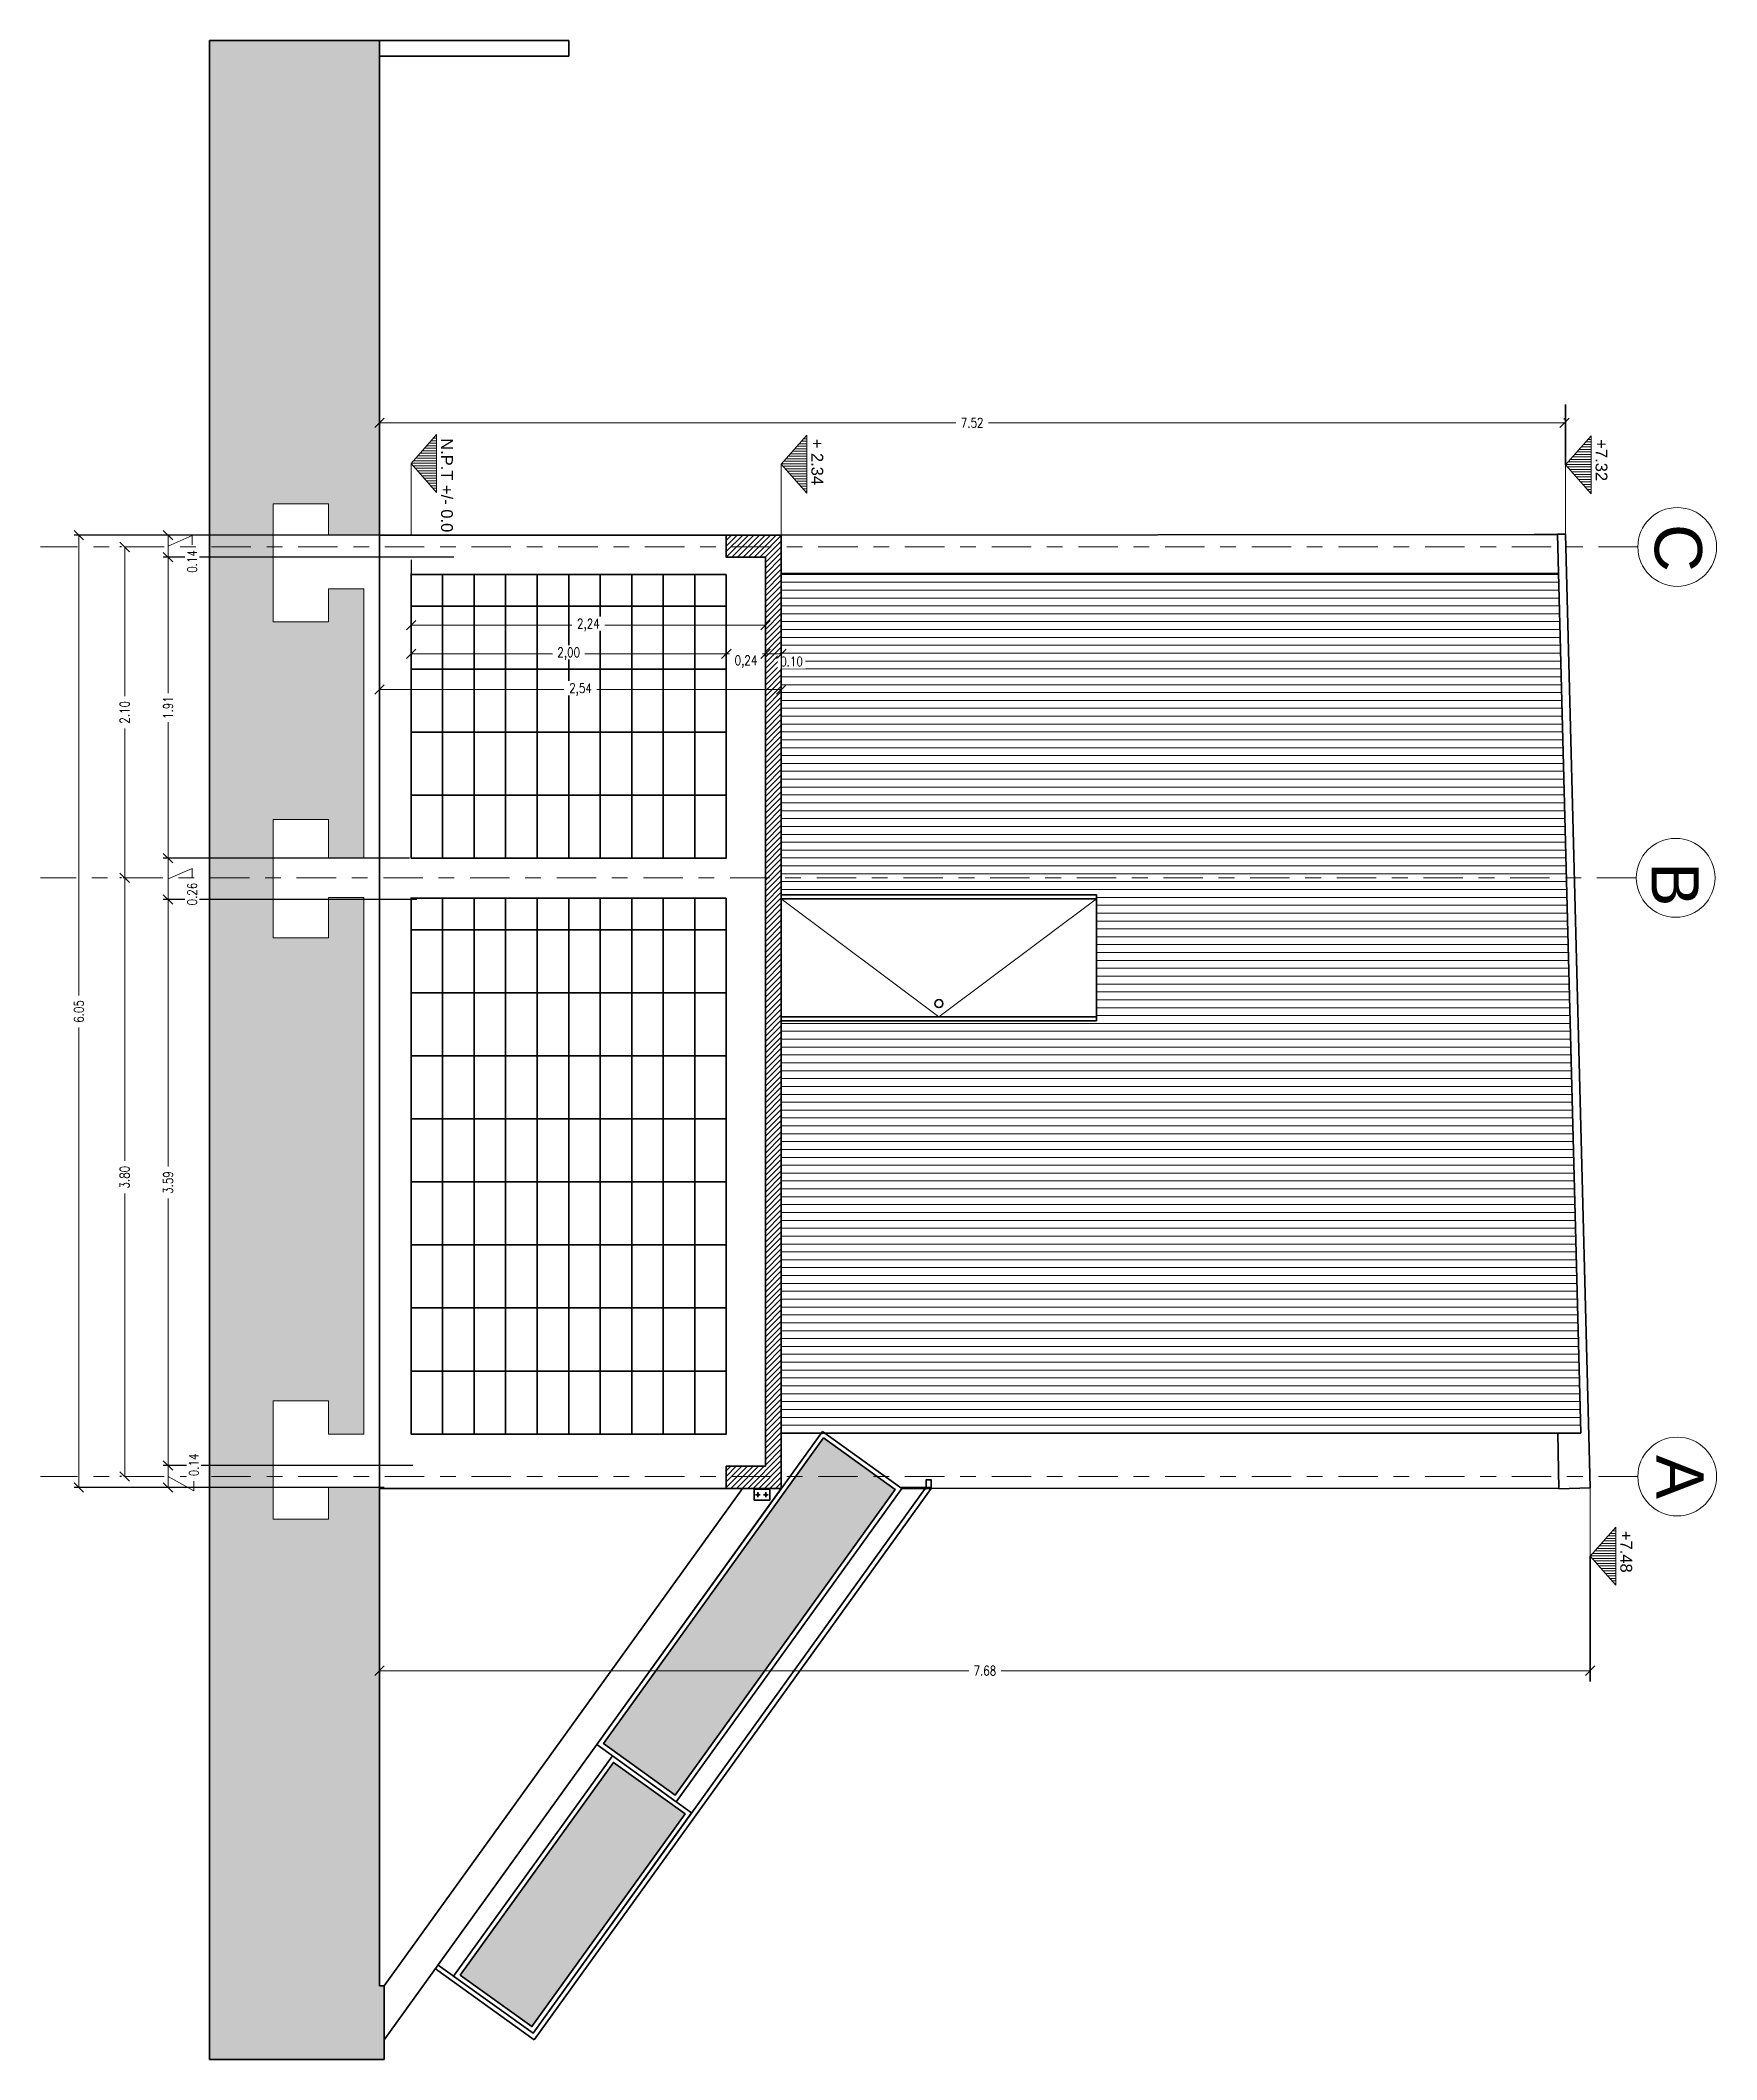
# Model space of a CAD drawing. Header units: metres. Extents: x -89 to 15, y -108 to -10.
# Drawn here: x -74.06 to -63.43, y -22.82 to -10 of the extents above; entities that cross this region are included whole.
import ezdxf

# ---------------------------------------------------------------- set-up
doc = ezdxf.new("R2010")
doc.units = ezdxf.units.M
doc.header["$LTSCALE"] = 5
doc.header["$MEASUREMENT"] = 0
doc.linetypes.add('CENTER', pattern=[2, 1.25, -0.25, 0.25, -0.25])
doc.layers.get('0').update_dxf_attribs({"color": 30})
for name, color, linetype, lineweight in [('A-ANNO-DIMS', 3, 'Continuous', 18), ('A-ANNO-SYMB', 3, 'Continuous', 18), ('A-ANNO-TEXT', 3, 'Continuous', 18), ('A-ELEV-MBE1', 7, 'Continuous', 35), ('A-SECT-MCUT', 7, 'Continuous', 35), ('A-SECT-PATT', 8, 'Continuous', 18)]:
    doc.layers.add(name, color=color, linetype=linetype, lineweight=lineweight)
doc.styles.add('E-ARIAL', font='arial.ttf')
doc.styles.add('E-ROMANS', font='romans.shx', dxfattribs={"width": 0.8})
doc.dimstyles.new('E-0050_TICK_12', dxfattribs={"dimscale": 0.001, "dimtxt": 60, "dimasz": 60, "dimexe": 30, "dimexo": 20, "dimgap": 30, "dimtad": 0, "dimzin": 0, "dimdsep": 46, "dimtxsty": 'E-ROMANS', "dimblk": 'OBLIQUE', "dimcen": 30, "dimclrd": 256, "dimclre": 256, "dimclrt": 256, "dimadec": 0, "dimazin": 0, "dimtfac": 1, "dimtmove": 1, "dimatfit": 3, "dimldrblk": 'OPEN90', "dimfxl": 1, "dimtfill": 1, "dimtolj": 1, "dimtzin": 0, "dimlwd": -1, "dimarcsym": 0})

msp = doc.modelspace()

# ---------------------------------------------------------------- texts
at = {"layer": 'A-ANNO-TEXT', "style": 'E-ARIAL'}
for s, height, p in [('+ 2.34', 0.075, (-69.171, -12.533)), ('+7.32', 0.075, (-64.195, -12.537)), ('C', 0.3, (-63.82, -13.075)), ('B', 0.3, (-63.84, -15.222)), ('A', 0.3, (-63.81, -18.983)), ('+7.48', 0.075, (-64.038, -19.465))]:
    msp.add_text(s, height=height, rotation=270, dxfattribs=at).set_placement(p)

# ---------------------------------------------------------------- blocks, each defined once
blk = doc.blocks.new('_Oblique')
at = {"color": 0, "linetype": 'ByBlock', "lineweight": -2}
blk.add_line((-0.5, -0.5), (0.5, 0.5), dxfattribs=at)
blk = doc.blocks.new('*D173')
at = {"layer": 'A-ANNO-DIMS', "lineweight": -2, "transparency": 16777216}
for p, q in [((-73.548, -13.22), (-73.558, -13.22)), ((-73.548, -15.32), (-73.558, -15.32))]:
    blk.add_line(p, q, dxfattribs=at)
at = {"layer": 'A-ANNO-DIMS', "transparency": 16777216}
for p, q in [((-73.528, -13.22), (-73.528, -14.167)), ((-73.528, -15.32), (-73.528, -14.373))]:
    blk.add_line(p, q, dxfattribs=at)
at = {"layer": 'A-ANNO-DIMS', "transparency": 16777216, "xscale": 0.06, "yscale": 0.06, "zscale": 0.06}
for p, rotation in [((-73.528, -13.22), 90), ((-73.528, -15.32), 270)]:
    blk.add_blockref('_Oblique', p, dxfattribs=dict(at, rotation=rotation))
at = {"layer": 'A-ANNO-DIMS', "transparency": 16777216, "insert": (-73.528, -14.27), "char_height": 0.06, "attachment_point": 5, "rotation": 90, "style": 'E-ROMANS', "bg_fill": 3, "box_fill_scale": 1.25, "bg_fill_color": 256, "bg_fill_true_color": 13158600, "bg_fill_transparency": 0}
blk.add_mtext('\\A1;2.10', dxfattribs=at)
blk = doc.blocks.new('_Open90')
at = {"color": 0, "linetype": 'ByBlock', "lineweight": -2}
for p, q in [((0, 0), (-1, 0)), ((-0.5, 0.5), (0, 0)), ((0, 0), (-0.5, -0.5))]:
    blk.add_line(p, q, dxfattribs=at)
blk = doc.blocks.new('*D174')
at = {"layer": 'A-ANNO-DIMS', "lineweight": -2, "transparency": 16777216}
for p, q in [((-73.548, -15.32), (-73.558, -15.32)), ((-73.548, -19.12), (-73.558, -19.12))]:
    blk.add_line(p, q, dxfattribs=at)
at = {"layer": 'A-ANNO-DIMS', "transparency": 16777216}
for p, q in [((-73.528, -15.32), (-73.528, -17.117)), ((-73.528, -19.12), (-73.528, -17.323))]:
    blk.add_line(p, q, dxfattribs=at)
at = {"layer": 'A-ANNO-DIMS', "transparency": 16777216, "xscale": 0.06, "yscale": 0.06, "zscale": 0.06}
for p, rotation in [((-73.528, -15.32), 90), ((-73.528, -19.12), 270)]:
    blk.add_blockref('_Oblique', p, dxfattribs=dict(at, rotation=rotation))
at = {"layer": 'A-ANNO-DIMS', "transparency": 16777216, "insert": (-73.528, -17.22), "char_height": 0.06, "attachment_point": 5, "rotation": 90, "style": 'E-ROMANS', "bg_fill": 3, "box_fill_scale": 1.25, "bg_fill_color": 256, "bg_fill_true_color": 13158600, "bg_fill_transparency": 0}
blk.add_mtext('\\A1;3.80', dxfattribs=at)
blk = doc.blocks.new('*D175')
at = {"layer": 'A-ANNO-DIMS', "lineweight": -2, "transparency": 16777216}
for p, q in [((-71.722, -13.285), (-73.283, -13.285)), ((-71.722, -15.195), (-73.283, -15.195))]:
    blk.add_line(p, q, dxfattribs=at)
at = {"layer": 'A-ANNO-DIMS', "transparency": 16777216}
for p, q in [((-73.253, -13.285), (-73.253, -14.147)), ((-73.253, -15.195), (-73.253, -14.333))]:
    blk.add_line(p, q, dxfattribs=at)
at = {"layer": 'A-ANNO-DIMS', "transparency": 16777216, "xscale": 0.06, "yscale": 0.06, "zscale": 0.06}
for p, rotation in [((-73.253, -13.285), 90), ((-73.253, -15.195), 270)]:
    blk.add_blockref('_Oblique', p, dxfattribs=dict(at, rotation=rotation))
at = {"layer": 'A-ANNO-DIMS', "transparency": 16777216, "insert": (-73.253, -14.24), "char_height": 0.06, "attachment_point": 5, "rotation": 90, "style": 'E-ROMANS', "bg_fill": 3, "box_fill_scale": 1.25, "bg_fill_color": 256, "bg_fill_true_color": 13158600, "bg_fill_transparency": 0}
blk.add_mtext('\\A1;1.91', dxfattribs=at)
blk = doc.blocks.new('*D176')
at = {"layer": 'A-ANNO-DIMS', "lineweight": -2, "transparency": 16777216}
for p, q in [((-71.674, -15.458), (-73.283, -15.458)), ((-71.7, -19.05), (-73.283, -19.05))]:
    blk.add_line(p, q, dxfattribs=at)
at = {"layer": 'A-ANNO-DIMS', "transparency": 16777216}
for p, q in [((-73.253, -15.458), (-73.253, -17.152)), ((-73.253, -19.05), (-73.253, -17.356))]:
    blk.add_line(p, q, dxfattribs=at)
at = {"layer": 'A-ANNO-DIMS', "transparency": 16777216, "xscale": 0.06, "yscale": 0.06, "zscale": 0.06}
for p, rotation in [((-73.253, -15.458), 90), ((-73.253, -19.05), 270)]:
    blk.add_blockref('_Oblique', p, dxfattribs=dict(at, rotation=rotation))
at = {"layer": 'A-ANNO-DIMS', "transparency": 16777216, "insert": (-73.253, -17.254), "char_height": 0.06, "attachment_point": 5, "rotation": 90, "style": 'E-ROMANS', "bg_fill": 3, "box_fill_scale": 1.25, "bg_fill_color": 256, "bg_fill_true_color": 13158600, "bg_fill_transparency": 0}
blk.add_mtext('\\A1;3.59', dxfattribs=at)
blk = doc.blocks.new('*D177')
at = {"layer": 'A-ANNO-DIMS', "lineweight": -2, "transparency": 16777216}
for p, q in [((-71.7, -19.05), (-73.283, -19.05)), ((-71.881, -19.19), (-73.283, -19.19))]:
    blk.add_line(p, q, dxfattribs=at)
at = {"layer": 'A-ANNO-DIMS', "transparency": 16777216}
for p, q in [((-73.253, -19.05), (-73.253, -19.19)), ((-73.253, -19.12), (-73.09, -19.21)), ((-73.09, -19.21), (-73.09, -19.15))]:
    blk.add_line(p, q, dxfattribs=at)
at = {"layer": 'A-ANNO-DIMS', "transparency": 16777216, "xscale": 0.06, "yscale": 0.06, "zscale": 0.06}
for p, rotation in [((-73.253, -19.05), 90), ((-73.253, -19.19), 270)]:
    blk.add_blockref('_Oblique', p, dxfattribs=dict(at, rotation=rotation))
at = {"layer": 'A-ANNO-DIMS', "transparency": 16777216, "insert": (-73.09, -19.046), "char_height": 0.06, "attachment_point": 5, "rotation": 90, "style": 'E-ROMANS', "bg_fill": 3, "box_fill_scale": 1.25, "bg_fill_color": 256, "bg_fill_true_color": 13158600, "bg_fill_transparency": 0}
blk.add_mtext('\\A1;0.14', dxfattribs=at)
blk = doc.blocks.new('*D178')
at = {"layer": 'A-ANNO-DIMS', "lineweight": -2, "transparency": 16777216}
for p, q in [((-73.273, -15.195), (-73.283, -15.195)), ((-73.273, -15.458), (-73.283, -15.458))]:
    blk.add_line(p, q, dxfattribs=at)
at = {"layer": 'A-ANNO-DIMS', "transparency": 16777216}
for p, q in [((-73.253, -15.195), (-73.253, -15.458)), ((-73.253, -15.326), (-73.1, -15.26)), ((-73.1, -15.26), (-73.1, -15.32))]:
    blk.add_line(p, q, dxfattribs=at)
at = {"layer": 'A-ANNO-DIMS', "transparency": 16777216, "xscale": 0.06, "yscale": 0.06, "zscale": 0.06}
for p, rotation in [((-73.253, -15.195), 90), ((-73.253, -15.458), 270)]:
    blk.add_blockref('_Oblique', p, dxfattribs=dict(at, rotation=rotation))
at = {"layer": 'A-ANNO-DIMS', "transparency": 16777216, "insert": (-73.1, -15.423), "char_height": 0.06, "attachment_point": 5, "rotation": 90, "style": 'E-ROMANS', "bg_fill": 3, "box_fill_scale": 1.25, "bg_fill_color": 256, "bg_fill_true_color": 13158600, "bg_fill_transparency": 0}
blk.add_mtext('\\A1;0.26', dxfattribs=at)
blk = doc.blocks.new('*D179')
at = {"layer": 'A-ANNO-DIMS', "lineweight": -2, "transparency": 16777216}
for p, q in [((-71.439, -13.145), (-73.283, -13.145)), ((-71.439, -13.285), (-73.283, -13.285))]:
    blk.add_line(p, q, dxfattribs=at)
at = {"layer": 'A-ANNO-DIMS', "transparency": 16777216}
for p, q in [((-73.253, -13.285), (-73.253, -13.145)), ((-73.253, -13.215), (-73.1, -13.147)), ((-73.1, -13.147), (-73.1, -13.207))]:
    blk.add_line(p, q, dxfattribs=at)
at = {"layer": 'A-ANNO-DIMS', "transparency": 16777216, "xscale": 0.06, "yscale": 0.06, "zscale": 0.06}
for p, rotation in [((-73.253, -13.145), 90), ((-73.253, -13.285), 270)]:
    blk.add_blockref('_Oblique', p, dxfattribs=dict(at, rotation=rotation))
at = {"layer": 'A-ANNO-DIMS', "transparency": 16777216, "insert": (-73.1, -13.312), "char_height": 0.06, "attachment_point": 5, "rotation": 90, "style": 'E-ROMANS', "bg_fill": 3, "box_fill_scale": 1.25, "bg_fill_color": 256, "bg_fill_true_color": 13158600, "bg_fill_transparency": 0}
blk.add_mtext('\\A1;0.14', dxfattribs=at)
blk = doc.blocks.new('*D180')
at = {"layer": 'A-ANNO-DIMS', "lineweight": -2, "transparency": 16777216}
for p, q in [((-72.08, -13.145), (-73.849, -13.145)), ((-72.106, -19.19), (-73.849, -19.19))]:
    blk.add_line(p, q, dxfattribs=at)
at = {"layer": 'A-ANNO-DIMS', "transparency": 16777216}
for p, q in [((-73.819, -13.145), (-73.819, -16.066)), ((-73.819, -19.19), (-73.819, -16.27))]:
    blk.add_line(p, q, dxfattribs=at)
at = {"layer": 'A-ANNO-DIMS', "transparency": 16777216, "xscale": 0.06, "yscale": 0.06, "zscale": 0.06}
for p, rotation in [((-73.819, -13.145), 90), ((-73.819, -19.19), 270)]:
    blk.add_blockref('_Oblique', p, dxfattribs=dict(at, rotation=rotation))
at = {"layer": 'A-ANNO-DIMS', "transparency": 16777216, "insert": (-73.819, -16.168), "char_height": 0.06, "attachment_point": 5, "rotation": 90, "style": 'E-ROMANS', "bg_fill": 3, "box_fill_scale": 1.25, "bg_fill_color": 256, "bg_fill_true_color": 13158600, "bg_fill_transparency": 0}
blk.add_mtext('\\A1;6.05', dxfattribs=at)
blk = doc.blocks.new('*D181')
at = {"layer": 'A-ANNO-DIMS', "lineweight": -2, "transparency": 16777216}
for p, q in [((-71.911, -20.275), (-71.911, -20.382)), ((-64.229, -20.275), (-64.229, -20.382))]:
    blk.add_line(p, q, dxfattribs=at)
at = {"layer": 'A-ANNO-DIMS', "transparency": 16777216}
for p, q in [((-71.911, -20.352), (-68.173, -20.352)), ((-64.229, -20.352), (-67.967, -20.352))]:
    blk.add_line(p, q, dxfattribs=at)
at = {"layer": 'A-ANNO-DIMS', "transparency": 16777216, "xscale": 0.06, "yscale": 0.06, "zscale": 0.06, "rotation": 180}
blk.add_blockref('_Oblique', (-71.911, -20.352), dxfattribs=at)
at = {"layer": 'A-ANNO-DIMS', "transparency": 16777216, "xscale": 0.06, "yscale": 0.06, "zscale": 0.06}
blk.add_blockref('_Oblique', (-64.229, -20.352), dxfattribs=at)
at = {"layer": 'A-ANNO-DIMS', "transparency": 16777216, "insert": (-68.07, -20.352), "char_height": 0.06, "attachment_point": 5, "style": 'E-ROMANS', "bg_fill": 3, "box_fill_scale": 1.25, "bg_fill_color": 256, "bg_fill_true_color": 13158600, "bg_fill_transparency": 0}
blk.add_mtext('\\A1;7.68', dxfattribs=at)
blk = doc.blocks.new('*D182')
at = {"layer": 'A-ANNO-DIMS', "lineweight": -2, "transparency": 16777216}
for p, q in [((-71.911, -12.412), (-71.911, -12.402)), ((-64.392, -12.412), (-64.392, -12.402))]:
    blk.add_line(p, q, dxfattribs=at)
at = {"layer": 'A-ANNO-DIMS', "transparency": 16777216}
for p, q in [((-71.911, -12.432), (-68.255, -12.432)), ((-64.392, -12.432), (-68.048, -12.432))]:
    blk.add_line(p, q, dxfattribs=at)
at = {"layer": 'A-ANNO-DIMS', "transparency": 16777216, "xscale": 0.06, "yscale": 0.06, "zscale": 0.06, "rotation": 180}
blk.add_blockref('_Oblique', (-71.911, -12.432), dxfattribs=at)
at = {"layer": 'A-ANNO-DIMS', "transparency": 16777216, "xscale": 0.06, "yscale": 0.06, "zscale": 0.06}
blk.add_blockref('_Oblique', (-64.392, -12.432), dxfattribs=at)
at = {"layer": 'A-ANNO-DIMS', "transparency": 16777216, "insert": (-68.151, -12.432), "char_height": 0.06, "attachment_point": 5, "style": 'E-ROMANS', "bg_fill": 3, "box_fill_scale": 1.25, "bg_fill_color": 256, "bg_fill_true_color": 13158600, "bg_fill_transparency": 0}
blk.add_mtext('\\A1;7.52', dxfattribs=at)
blk = doc.blocks.new('*D243')
at = {"layer": 'A-ANNO-DIMS', "lineweight": -2, "transparency": 16777216}
for p, q in [((-69.462, -13.672), (-69.462, -13.928)), ((-69.362, -13.672), (-69.362, -13.928))]:
    blk.add_line(p, q, dxfattribs=at)
at = {"layer": 'A-ANNO-DIMS', "transparency": 16777216}
blk.add_line((-69.462, -13.898), (-69.362, -13.898), dxfattribs=at)
at = {"layer": 'A-ANNO-DIMS', "transparency": 16777216, "insert": (-69.297, -13.947), "char_height": 0.06, "attachment_point": 5, "style": 'E-ROMANS', "bg_fill": 3, "box_fill_scale": 1.25, "bg_fill_color": 256, "bg_fill_true_color": 13158600, "bg_fill_transparency": 0}
blk.add_mtext('\\A1;0.10', dxfattribs=at)
at = {"layer": 'A-ANNO-DIMS', "transparency": 16777216, "xscale": 0.06, "yscale": 0.06, "zscale": 0.06, "rotation": 180}
blk.add_blockref('_Oblique', (-69.462, -13.898), dxfattribs=at)
at = {"layer": 'A-ANNO-DIMS', "transparency": 16777216, "xscale": 0.06, "yscale": 0.06, "zscale": 0.06}
blk.add_blockref('_Oblique', (-69.362, -13.898), dxfattribs=at)
blk = doc.blocks.new('*D244')
at = {"layer": 'A-ANNO-DIMS', "lineweight": -2, "transparency": 16777216}
for p, q in [((-71.711, -13.302), (-71.711, -13.746)), ((-69.462, -13.337), (-69.462, -13.746))]:
    blk.add_line(p, q, dxfattribs=at)
at = {"layer": 'A-ANNO-DIMS', "transparency": 16777216}
for p, q in [((-71.711, -13.716), (-70.691, -13.716)), ((-69.462, -13.716), (-70.482, -13.716))]:
    blk.add_line(p, q, dxfattribs=at)
at = {"layer": 'A-ANNO-DIMS', "transparency": 16777216, "xscale": 0.06, "yscale": 0.06, "zscale": 0.06, "rotation": 180}
blk.add_blockref('_Oblique', (-71.711, -13.716), dxfattribs=at)
at = {"layer": 'A-ANNO-DIMS', "transparency": 16777216, "xscale": 0.06, "yscale": 0.06, "zscale": 0.06}
blk.add_blockref('_Oblique', (-69.462, -13.716), dxfattribs=at)
at = {"layer": 'A-ANNO-DIMS', "transparency": 16777216, "insert": (-70.586, -13.716), "char_height": 0.06, "attachment_point": 5, "style": 'E-ROMANS', "bg_fill": 3, "box_fill_scale": 1.25, "bg_fill_color": 256, "bg_fill_true_color": 13158600, "bg_fill_transparency": 0}
blk.add_mtext('\\A1;2,24', dxfattribs=at)
blk = doc.blocks.new('*D245')
at = {"layer": 'A-ANNO-DIMS', "lineweight": -2, "transparency": 16777216}
for p, q in [((-71.711, -14.008), (-71.711, -13.868)), ((-69.711, -14.008), (-69.711, -13.868))]:
    blk.add_line(p, q, dxfattribs=at)
at = {"layer": 'A-ANNO-DIMS', "transparency": 16777216}
for p, q in [((-71.711, -13.898), (-70.814, -13.898)), ((-69.711, -13.898), (-70.608, -13.898))]:
    blk.add_line(p, q, dxfattribs=at)
at = {"layer": 'A-ANNO-DIMS', "transparency": 16777216, "xscale": 0.06, "yscale": 0.06, "zscale": 0.06, "rotation": 180}
blk.add_blockref('_Oblique', (-71.711, -13.898), dxfattribs=at)
at = {"layer": 'A-ANNO-DIMS', "transparency": 16777216, "xscale": 0.06, "yscale": 0.06, "zscale": 0.06}
blk.add_blockref('_Oblique', (-69.711, -13.898), dxfattribs=at)
at = {"layer": 'A-ANNO-DIMS', "transparency": 16777216, "insert": (-70.711, -13.898), "char_height": 0.06, "attachment_point": 5, "style": 'E-ROMANS', "bg_fill": 3, "box_fill_scale": 1.25, "bg_fill_color": 256, "bg_fill_true_color": 13158600, "bg_fill_transparency": 0}
blk.add_mtext('\\A1;2,00', dxfattribs=at)
blk = doc.blocks.new('*D246')
at = {"layer": 'A-ANNO-DIMS', "transparency": 16777216}
for p, q in [((-69.711, -13.898), (-69.691, -13.898)), ((-69.462, -13.898), (-69.482, -13.898))]:
    blk.add_line(p, q, dxfattribs=at)
at = {"layer": 'A-ANNO-DIMS', "lineweight": -2, "transparency": 16777216}
for p, q in [((-69.711, -13.918), (-69.711, -13.928)), ((-69.462, -13.878), (-69.462, -13.868))]:
    blk.add_line(p, q, dxfattribs=at)
at = {"layer": 'A-ANNO-DIMS', "transparency": 16777216, "insert": (-69.586, -13.949), "char_height": 0.06, "attachment_point": 5, "style": 'E-ROMANS', "bg_fill": 3, "box_fill_scale": 1.25, "bg_fill_color": 256, "bg_fill_true_color": 13158600, "bg_fill_transparency": 0}
blk.add_mtext('\\A1;0,24', dxfattribs=at)
at = {"layer": 'A-ANNO-DIMS', "transparency": 16777216, "xscale": 0.06, "yscale": 0.06, "zscale": 0.06, "rotation": 180}
blk.add_blockref('_Oblique', (-69.711, -13.898), dxfattribs=at)
at = {"layer": 'A-ANNO-DIMS', "transparency": 16777216, "xscale": 0.06, "yscale": 0.06, "zscale": 0.06}
blk.add_blockref('_Oblique', (-69.462, -13.898), dxfattribs=at)
blk = doc.blocks.new('*D247')
at = {"layer": 'A-ANNO-DIMS', "lineweight": -2, "transparency": 16777216}
for p, q in [((-71.911, -13.142), (-71.911, -14.155)), ((-69.362, -13.142), (-69.362, -14.155))]:
    blk.add_line(p, q, dxfattribs=at)
at = {"layer": 'A-ANNO-DIMS', "transparency": 16777216}
for p, q in [((-71.911, -14.125), (-70.741, -14.125)), ((-69.362, -14.125), (-70.532, -14.125))]:
    blk.add_line(p, q, dxfattribs=at)
at = {"layer": 'A-ANNO-DIMS', "transparency": 16777216, "xscale": 0.06, "yscale": 0.06, "zscale": 0.06, "rotation": 180}
blk.add_blockref('_Oblique', (-71.911, -14.125), dxfattribs=at)
at = {"layer": 'A-ANNO-DIMS', "transparency": 16777216, "xscale": 0.06, "yscale": 0.06, "zscale": 0.06}
blk.add_blockref('_Oblique', (-69.362, -14.125), dxfattribs=at)
at = {"layer": 'A-ANNO-DIMS', "transparency": 16777216, "insert": (-70.636, -14.125), "char_height": 0.06, "attachment_point": 5, "style": 'E-ROMANS', "bg_fill": 3, "box_fill_scale": 1.25, "bg_fill_color": 256, "bg_fill_true_color": 13158600, "bg_fill_transparency": 0}
blk.add_mtext('\\A1;2,54', dxfattribs=at)

# ---------------------------------------------------------------- hatches: boundary and pattern name
at = {"layer": 'A-SECT-PATT'}
h = msp.add_hatch(dxfattribs=at)
h.set_pattern_fill('ANSI31', color=256, scale=0.005, angle=135, style=0)
h.set_pattern_definition([(180, (-201.02729, -217.177757), (-3e-17, -0.015875), [])])
h.paths.add_polyline_path([(-69.2, -12.51), (-69.362, -12.694), (-69.2, -12.878)])
h = msp.add_hatch(dxfattribs=at)
h.set_pattern_fill('ANSI31', color=256, scale=0.005, angle=135, style=0)
h.set_pattern_definition([(180, (-196.050783, -217.181784), (-3e-17, -0.015875), [])])
h.paths.add_polyline_path([(-64.223, -12.514), (-64.386, -12.698), (-64.223, -12.882)])
h = msp.add_hatch(dxfattribs=at)
h.set_pattern_fill('ANSI31', color=256, scale=0.2, style=0)
h.set_pattern_definition([(45, (-50.138073, -5.202707), (-0.01767767, 0.01767767), [])])
h.paths.add_polyline_path([(-69.362, -13.285), (-69.362, -13.285), (-69.362, -13.145), (-69.711, -13.145), (-69.711, -13.285), (-69.462, -13.285), (-69.462, -19.055), (-69.711, -19.055), (-69.711, -19.195), (-69.362, -19.195), (-69.362, -19.055)])
h = msp.add_hatch(dxfattribs=at)
h.set_pattern_fill('ANSI31', color=256, scale=0.4, angle=45, style=0)
h.set_pattern_definition([(360, (-0.00141, 67.955906), (6e-17, 0.05), [])])
h.paths.add_polyline_path([(-64.289, -18.845), (-64.431, -13.389), (-69.362, -13.389), (-69.362, -15.428), (-67.362, -15.428), (-67.362, -16.228), (-69.362, -16.228), (-69.362, -18.845), (-69.11, -18.845), (-69.101, -18.833), (-69.084, -18.845)])
h = msp.add_hatch(dxfattribs=at)
h.set_pattern_fill('DOTS', color=256, scale=0.4, angle=272.9169, style=0)
h.set_pattern_definition([(272.91694, (-50.138073, -5.202707), (0.025603712, -0.011211598), [0, -0.025])])
h.paths.add_polyline_path([(-70.427, -20.934), (-71.399, -22.284), (-70.944, -22.611), (-69.972, -21.261)])
h.paths.add_polyline_path([(-69.094, -18.875), (-70.49, -20.815), (-70.036, -21.142), (-68.64, -19.202)])
h = msp.add_hatch(dxfattribs=at)
h.set_pattern_fill('ANSI31', color=256, scale=0.005, angle=135, style=0)
h.set_pattern_definition([(180, (-195.894342, -224.109838), (-3e-17, -0.015875), [])])
h.paths.add_polyline_path([(-64.067, -19.442), (-64.229, -19.626), (-64.067, -19.81)])

# ---------------------------------------------------------------- linework, layer by layer
at = {"layer": 'A-ANNO-SYMB', "ltscale": 0.003}
for p, q in [((-72.236, -12.946), (-72.586, -12.946)), ((-72.586, -13.696), (-72.586, -12.946)), ((-72.236, -13.145), (-72.236, -12.946)), ((-72.086, -13.145), (-72.236, -13.145)), ((-71.911, -13.145), (-72.161, -13.145)), ((-72.236, -13.696), (-72.236, -13.486)), ((-72.086, -13.486), (-72.236, -13.486)), ((-72.011, -13.486), (-72.161, -13.486)), ((-72.011, -15.195), (-72.011, -13.486)), ((-72.236, -13.696), (-72.586, -13.696)), ((-72.236, -14.95), (-72.586, -14.95)), ((-72.586, -15.7), (-72.586, -14.95)), ((-72.236, -15.149), (-72.236, -14.95)), ((-72.236, -15.195), (-72.236, -15.149)), ((-72.011, -15.195), (-72.236, -15.195)), ((-72.011, -15.445), (-72.236, -15.445)), ((-72.236, -15.491), (-72.236, -15.445)), ((-72.236, -15.7), (-72.236, -15.491)), ((-72.01, -18.851), (-72.011, -15.445)), ((-72.236, -15.7), (-72.586, -15.7)), ((-72.236, -18.64), (-72.586, -18.64)), ((-72.586, -18.64), (-72.586, -19.39)), ((-72.236, -18.64), (-72.236, -18.85)), ((-72.01, -18.85), (-72.236, -18.85)), ((-72.086, -19.19), (-72.236, -19.19)), ((-72.236, -19.19), (-72.236, -19.39)), ((-71.911, -19.19), (-72.161, -19.19)), ((-72.236, -19.39), (-72.586, -19.39))]:
    msp.add_line(p, q, dxfattribs=at)
at = {"layer": 'A-ANNO-SYMB'}
for points in [[(-69.362, -12.694), (-69.2, -12.51), (-69.2, -12.878)], [(-64.386, -12.698), (-64.223, -12.514), (-64.223, -12.882)], [(-64.229, -19.626), (-64.067, -19.442), (-64.067, -19.81)]]:
    msp.add_lwpolyline(points, close=True, dxfattribs=at)
for points in [[(-69.362, -13.145), (-69.362, -13.145), (-69.362, -12.692), (-69.362, -12.692)], [(-64.386, -12.698), (-64.386, -12.698), (-64.386, -12.857), (-64.386, -13.178)], [(-64.229, -19.192), (-64.229, -19.192), (-64.229, -19.466), (-64.229, -19.626)]]:
    msp.add_lwpolyline(points, dxfattribs=at)
at = {"layer": 'A-ANNO-SYMB', "linetype": 'CENTER', "ltscale": 0.04}
for points in [[(-63.927, -13.22), (-74.063, -13.22)], [(-63.937, -15.32), (-74.063, -15.32)], [(-63.927, -19.12), (-74.063, -19.12)]]:
    msp.add_lwpolyline(points, dxfattribs=at)
at = {"layer": 'A-ANNO-SYMB', "ltscale": 0.003, "extrusion": (4.76006e-31, 4.44089e-16, -1)}
msp.add_lwpolyline([(67.362, -15.453), (68.362, -16.203), (69.362, -15.453)], dxfattribs=at)
at = {"layer": 'A-ANNO-SYMB'}
for centre in [(-63.677, -13.22), (-63.687, -15.32), (-63.677, -19.12)]:
    msp.add_circle(centre, 0.25, dxfattribs=at)
at = {"layer": 'A-ELEV-MBE1'}
for p, q in [((-72.99, -22.82), (-72.99, -10.005)), ((-71.911, -10.005), (-72.99, -10.005)), ((-71.911, -13.145), (-71.911, -10.005)), ((-70.709, -10.005), (-71.911, -10.005)), ((-71.911, -10.105), (-70.709, -10.105)), ((-70.709, -10.005), (-71.811, -10.005)), ((-71.811, -10.105), (-70.709, -10.105)), ((-70.709, -10.105), (-70.709, -10.005)), ((-70.709, -10.105), (-70.709, -10.005)), ((-69.711, -13.145), (-71.911, -13.145)), ((-64.585, -13.142), (-64.437, -13.142)), ((-64.437, -13.138), (-64.289, -18.845)), ((-64.387, -13.138), (-64.437, -13.138)), ((-69.711, -13.23), (-69.711, -13.28)), ((-71.711, -13.388), (-71.711, -15.195)), ((-64.431, -13.389), (-69.362, -13.389)), ((-71.711, -15.445), (-71.711, -18.85)), ((-67.362, -16.228), (-67.362, -15.428)), ((-64.428, -19.197), (-64.435, -18.845)), ((-64.289, -18.845), (-64.435, -18.845)), ((-71.911, -22.353), (-71.911, -19.195)), ((-69.711, -19.195), (-71.911, -19.195)), ((-69.608, -19.195), (-71.882, -22.353)), ((-69.362, -19.195), (-71.882, -22.695)), ((-68.448, -19.195), (-70.937, -22.653)), ((-68.412, -19.195), (-70.93, -22.695)), ((-69.608, -19.195), (-69.362, -19.195)), ((-69.535, -19.27), (-69.535, -19.195)), ((-69.435, -19.2), (-69.535, -19.2)), ((-69.51, -19.25), (-69.51, -19.22)), ((-69.46, -19.25), (-69.46, -19.22)), ((-69.435, -19.27), (-69.435, -19.195)), ((-68.605, -19.19), (-68.412, -19.19)), ((-68.598, -19.195), (-68.412, -19.195)), ((-68.412, -19.195), (-68.412, -19.19)), ((-64.428, -19.197), (-64.229, -19.192)), ((-69.435, -19.27), (-69.535, -19.27)), ((-69.495, -19.235), (-69.525, -19.235)), ((-69.475, -19.235), (-69.445, -19.235)), ((-70.93, -22.695), (-71.557, -22.244)), ((-70.937, -22.653), (-71.539, -22.22)), ((-71.882, -22.353), (-71.911, -22.353)), ((-71.882, -22.353), (-71.882, -22.82)), ((-71.882, -22.82), (-72.99, -22.82)), ((-71.882, -22.82), (-72.99, -22.82))]:
    msp.add_line(p, q, dxfattribs=at)
at = {"layer": 'A-ELEV-MBE1', "extrusion": (4.76006e-31, 4.44089e-16, -1)}
for p, q in [((-67.362, -15.428), (-69.362, -15.428)), ((-69.362, -16.228), (-69.362, -15.428)), ((-69.362, -15.453), (-67.362, -15.453)), ((-69.362, -15.453), (-67.362, -15.453)), ((-69.362, -16.203), (-69.362, -15.453)), ((-69.362, -16.203), (-69.362, -15.453)), ((-69.362, -16.203), (-69.362, -15.453)), ((-67.362, -16.203), (-67.362, -15.453)), ((-67.362, -16.203), (-69.362, -16.203)), ((-67.362, -16.203), (-69.362, -16.203)), ((-69.362, -16.228), (-67.362, -16.228))]:
    msp.add_line(p, q, dxfattribs=at)
at = {"layer": 'A-ELEV-MBE1'}
for points in [[(-71.911, -13.145), (-71.911, -19.195)], [(-69.362, -13.145), (-69.362, -13.145), (-64.585, -13.142), (-64.585, -13.142)], [(-64.387, -13.138), (-64.229, -19.19), (-64.229, -19.19), (-64.229, -19.19), (-64.229, -19.19), (-64.229, -19.19), (-64.229, -19.19)], [(-69.362, -18.845), (-64.435, -18.845)], [(-64.428, -19.194), (-68.412, -19.195)]]:
    msp.add_lwpolyline(points, dxfattribs=at)
for points in [[(-71.511, -13.395), (-71.511, -13.595), (-71.711, -13.595), (-71.711, -13.395)], [(-71.311, -13.395), (-71.311, -13.595), (-71.511, -13.595), (-71.511, -13.395)], [(-71.111, -13.395), (-71.111, -13.595), (-71.311, -13.595), (-71.311, -13.395)], [(-70.911, -13.395), (-70.911, -13.595), (-71.111, -13.595), (-71.111, -13.395)], [(-70.711, -13.395), (-70.711, -13.595), (-70.911, -13.595), (-70.911, -13.395)], [(-70.511, -13.395), (-70.511, -13.595), (-70.711, -13.595), (-70.711, -13.395)], [(-70.311, -13.395), (-70.311, -13.595), (-70.511, -13.595), (-70.511, -13.395)], [(-70.111, -13.395), (-70.111, -13.595), (-70.311, -13.595), (-70.311, -13.395)], [(-69.911, -13.395), (-69.911, -13.595), (-70.111, -13.595), (-70.111, -13.395)], [(-69.711, -13.395), (-69.711, -13.595), (-69.911, -13.595), (-69.911, -13.395)], [(-71.511, -13.595), (-71.511, -13.995), (-71.711, -13.995), (-71.711, -13.595)], [(-71.311, -13.595), (-71.311, -13.995), (-71.511, -13.995), (-71.511, -13.595)], [(-71.111, -13.595), (-71.111, -13.995), (-71.311, -13.995), (-71.311, -13.595)], [(-70.911, -13.595), (-70.911, -13.995), (-71.111, -13.995), (-71.111, -13.595)], [(-70.711, -13.595), (-70.711, -13.995), (-70.911, -13.995), (-70.911, -13.595)], [(-70.511, -13.595), (-70.511, -13.995), (-70.711, -13.995), (-70.711, -13.595)], [(-70.311, -13.595), (-70.311, -13.995), (-70.511, -13.995), (-70.511, -13.595)], [(-70.111, -13.595), (-70.111, -13.995), (-70.311, -13.995), (-70.311, -13.595)], [(-69.911, -13.595), (-69.911, -13.995), (-70.111, -13.995), (-70.111, -13.595)], [(-69.711, -13.595), (-69.711, -13.995), (-69.911, -13.995), (-69.911, -13.595)], [(-71.511, -13.995), (-71.511, -14.395), (-71.711, -14.395), (-71.711, -13.995)], [(-71.311, -13.995), (-71.311, -14.395), (-71.511, -14.395), (-71.511, -13.995)], [(-71.111, -13.995), (-71.111, -14.395), (-71.311, -14.395), (-71.311, -13.995)], [(-70.911, -13.995), (-70.911, -14.395), (-71.111, -14.395), (-71.111, -13.995)], [(-70.711, -13.995), (-70.711, -14.395), (-70.911, -14.395), (-70.911, -13.995)], [(-70.511, -13.995), (-70.511, -14.395), (-70.711, -14.395), (-70.711, -13.995)], [(-70.311, -13.995), (-70.311, -14.395), (-70.511, -14.395), (-70.511, -13.995)], [(-70.111, -13.995), (-70.111, -14.395), (-70.311, -14.395), (-70.311, -13.995)], [(-69.911, -13.995), (-69.911, -14.395), (-70.111, -14.395), (-70.111, -13.995)], [(-69.711, -13.995), (-69.711, -14.395), (-69.911, -14.395), (-69.911, -13.995)], [(-71.511, -14.395), (-71.511, -14.795), (-71.711, -14.795), (-71.711, -14.395)], [(-71.311, -14.395), (-71.311, -14.795), (-71.511, -14.795), (-71.511, -14.395)], [(-71.111, -14.395), (-71.111, -14.795), (-71.311, -14.795), (-71.311, -14.395)], [(-70.911, -14.395), (-70.911, -14.795), (-71.111, -14.795), (-71.111, -14.395)], [(-70.711, -14.395), (-70.711, -14.795), (-70.911, -14.795), (-70.911, -14.395)], [(-70.511, -14.395), (-70.511, -14.795), (-70.711, -14.795), (-70.711, -14.395)], [(-70.311, -14.395), (-70.311, -14.795), (-70.511, -14.795), (-70.511, -14.395)], [(-70.111, -14.395), (-70.111, -14.795), (-70.311, -14.795), (-70.311, -14.395)], [(-69.911, -14.395), (-69.911, -14.795), (-70.111, -14.795), (-70.111, -14.395)], [(-69.711, -14.395), (-69.711, -14.795), (-69.911, -14.795), (-69.911, -14.395)], [(-71.511, -14.795), (-71.511, -15.195), (-71.711, -15.195), (-71.711, -14.795)], [(-71.311, -14.795), (-71.311, -15.195), (-71.511, -15.195), (-71.511, -14.795)], [(-71.111, -14.795), (-71.111, -15.195), (-71.311, -15.195), (-71.311, -14.795)], [(-70.911, -14.795), (-70.911, -15.195), (-71.111, -15.195), (-71.111, -14.795)], [(-70.711, -14.795), (-70.711, -15.195), (-70.911, -15.195), (-70.911, -14.795)], [(-70.511, -14.795), (-70.511, -15.195), (-70.711, -15.195), (-70.711, -14.795)], [(-70.311, -14.795), (-70.311, -15.195), (-70.511, -15.195), (-70.511, -14.795)], [(-70.111, -14.795), (-70.111, -15.195), (-70.311, -15.195), (-70.311, -14.795)], [(-69.911, -14.795), (-69.911, -15.195), (-70.111, -15.195), (-70.111, -14.795)], [(-69.711, -14.795), (-69.711, -15.195), (-69.911, -15.195), (-69.911, -14.795)], [(-71.511, -15.45), (-71.511, -15.65), (-71.711, -15.65), (-71.711, -15.45)], [(-71.311, -15.45), (-71.311, -15.65), (-71.511, -15.65), (-71.511, -15.45)], [(-71.111, -15.45), (-71.111, -15.65), (-71.311, -15.65), (-71.311, -15.45)], [(-70.911, -15.45), (-70.911, -15.65), (-71.111, -15.65), (-71.111, -15.45)], [(-70.711, -15.45), (-70.711, -15.65), (-70.911, -15.65), (-70.911, -15.45)], [(-70.511, -15.45), (-70.511, -15.65), (-70.711, -15.65), (-70.711, -15.45)], [(-70.311, -15.45), (-70.311, -15.65), (-70.511, -15.65), (-70.511, -15.45)], [(-70.111, -15.45), (-70.111, -15.65), (-70.311, -15.65), (-70.311, -15.45)], [(-69.911, -15.45), (-69.911, -15.65), (-70.111, -15.65), (-70.111, -15.45)], [(-69.711, -15.45), (-69.711, -15.65), (-69.911, -15.65), (-69.911, -15.45)], [(-71.511, -15.65), (-71.511, -16.05), (-71.711, -16.05), (-71.711, -15.65)], [(-71.311, -15.65), (-71.311, -16.05), (-71.511, -16.05), (-71.511, -15.65)], [(-71.111, -15.65), (-71.111, -16.05), (-71.311, -16.05), (-71.311, -15.65)], [(-70.911, -15.65), (-70.911, -16.05), (-71.111, -16.05), (-71.111, -15.65)], [(-70.711, -15.65), (-70.711, -16.05), (-70.911, -16.05), (-70.911, -15.65)], [(-70.511, -15.65), (-70.511, -16.05), (-70.711, -16.05), (-70.711, -15.65)], [(-70.311, -15.65), (-70.311, -16.05), (-70.511, -16.05), (-70.511, -15.65)], [(-70.111, -15.65), (-70.111, -16.05), (-70.311, -16.05), (-70.311, -15.65)], [(-69.911, -15.65), (-69.911, -16.05), (-70.111, -16.05), (-70.111, -15.65)], [(-69.711, -15.65), (-69.711, -16.05), (-69.911, -16.05), (-69.911, -15.65)], [(-71.511, -16.05), (-71.511, -16.45), (-71.711, -16.45), (-71.711, -16.05)], [(-71.311, -16.05), (-71.311, -16.45), (-71.511, -16.45), (-71.511, -16.05)], [(-71.111, -16.05), (-71.111, -16.45), (-71.311, -16.45), (-71.311, -16.05)], [(-70.911, -16.05), (-70.911, -16.45), (-71.111, -16.45), (-71.111, -16.05)], [(-70.711, -16.05), (-70.711, -16.45), (-70.911, -16.45), (-70.911, -16.05)], [(-70.511, -16.05), (-70.511, -16.45), (-70.711, -16.45), (-70.711, -16.05)], [(-70.311, -16.05), (-70.311, -16.45), (-70.511, -16.45), (-70.511, -16.05)], [(-70.111, -16.05), (-70.111, -16.45), (-70.311, -16.45), (-70.311, -16.05)], [(-69.911, -16.05), (-69.911, -16.45), (-70.111, -16.45), (-70.111, -16.05)], [(-69.711, -16.05), (-69.711, -16.45), (-69.911, -16.45), (-69.911, -16.05)], [(-71.511, -16.45), (-71.511, -16.85), (-71.711, -16.85), (-71.711, -16.45)], [(-71.311, -16.45), (-71.311, -16.85), (-71.511, -16.85), (-71.511, -16.45)], [(-71.111, -16.45), (-71.111, -16.85), (-71.311, -16.85), (-71.311, -16.45)], [(-70.911, -16.45), (-70.911, -16.85), (-71.111, -16.85), (-71.111, -16.45)], [(-70.711, -16.45), (-70.711, -16.85), (-70.911, -16.85), (-70.911, -16.45)], [(-70.511, -16.45), (-70.511, -16.85), (-70.711, -16.85), (-70.711, -16.45)], [(-70.311, -16.45), (-70.311, -16.85), (-70.511, -16.85), (-70.511, -16.45)], [(-70.111, -16.45), (-70.111, -16.85), (-70.311, -16.85), (-70.311, -16.45)], [(-69.911, -16.45), (-69.911, -16.85), (-70.111, -16.85), (-70.111, -16.45)], [(-69.711, -16.45), (-69.711, -16.85), (-69.911, -16.85), (-69.911, -16.45)], [(-71.511, -16.85), (-71.511, -17.25), (-71.711, -17.25), (-71.711, -16.85)], [(-71.311, -16.85), (-71.311, -17.25), (-71.511, -17.25), (-71.511, -16.85)], [(-71.111, -16.85), (-71.111, -17.25), (-71.311, -17.25), (-71.311, -16.85)], [(-70.911, -16.85), (-70.911, -17.25), (-71.111, -17.25), (-71.111, -16.85)], [(-70.711, -16.85), (-70.711, -17.25), (-70.911, -17.25), (-70.911, -16.85)], [(-70.511, -16.85), (-70.511, -17.25), (-70.711, -17.25), (-70.711, -16.85)], [(-70.311, -16.85), (-70.311, -17.25), (-70.511, -17.25), (-70.511, -16.85)], [(-70.111, -16.85), (-70.111, -17.25), (-70.311, -17.25), (-70.311, -16.85)], [(-69.911, -16.85), (-69.911, -17.25), (-70.111, -17.25), (-70.111, -16.85)], [(-69.711, -16.85), (-69.711, -17.25), (-69.911, -17.25), (-69.911, -16.85)], [(-71.511, -17.25), (-71.511, -17.65), (-71.711, -17.65), (-71.711, -17.25)], [(-71.311, -17.25), (-71.311, -17.65), (-71.511, -17.65), (-71.511, -17.25)], [(-71.111, -17.25), (-71.111, -17.65), (-71.311, -17.65), (-71.311, -17.25)], [(-70.911, -17.25), (-70.911, -17.65), (-71.111, -17.65), (-71.111, -17.25)], [(-70.711, -17.25), (-70.711, -17.65), (-70.911, -17.65), (-70.911, -17.25)], [(-70.511, -17.25), (-70.511, -17.65), (-70.711, -17.65), (-70.711, -17.25)], [(-70.311, -17.25), (-70.311, -17.65), (-70.511, -17.65), (-70.511, -17.25)], [(-70.111, -17.25), (-70.111, -17.65), (-70.311, -17.65), (-70.311, -17.25)], [(-69.911, -17.25), (-69.911, -17.65), (-70.111, -17.65), (-70.111, -17.25)], [(-69.711, -17.25), (-69.711, -17.65), (-69.911, -17.65), (-69.911, -17.25)], [(-71.311, -17.65), (-71.311, -18.05), (-71.511, -18.05), (-71.511, -17.65)], [(-71.111, -17.65), (-71.111, -18.05), (-71.311, -18.05), (-71.311, -17.65)], [(-70.911, -17.65), (-70.911, -18.05), (-71.111, -18.05), (-71.111, -17.65)], [(-70.711, -17.65), (-70.711, -18.05), (-70.911, -18.05), (-70.911, -17.65)], [(-70.511, -17.65), (-70.511, -18.05), (-70.711, -18.05), (-70.711, -17.65)], [(-70.311, -17.65), (-70.311, -18.05), (-70.511, -18.05), (-70.511, -17.65)], [(-70.111, -17.65), (-70.111, -18.05), (-70.311, -18.05), (-70.311, -17.65)], [(-69.911, -17.65), (-69.911, -18.05), (-70.111, -18.05), (-70.111, -17.65)], [(-69.711, -17.65), (-69.711, -18.05), (-69.911, -18.05), (-69.911, -17.65)], [(-71.511, -18.05), (-71.511, -18.45), (-71.711, -18.45), (-71.711, -18.05)], [(-71.311, -18.05), (-71.311, -18.45), (-71.511, -18.45), (-71.511, -18.05)], [(-71.111, -18.05), (-71.111, -18.45), (-71.311, -18.45), (-71.311, -18.05)], [(-70.911, -18.05), (-70.911, -18.45), (-71.111, -18.45), (-71.111, -18.05)], [(-70.711, -18.05), (-70.711, -18.45), (-70.911, -18.45), (-70.911, -18.05)], [(-70.511, -18.05), (-70.511, -18.45), (-70.711, -18.45), (-70.711, -18.05)], [(-70.311, -18.05), (-70.311, -18.45), (-70.511, -18.45), (-70.511, -18.05)], [(-70.111, -18.05), (-70.111, -18.45), (-70.311, -18.45), (-70.311, -18.05)], [(-69.911, -18.05), (-69.911, -18.45), (-70.111, -18.45), (-70.111, -18.05)], [(-69.711, -18.05), (-69.711, -18.45), (-69.911, -18.45), (-69.911, -18.05)], [(-71.511, -18.45), (-71.511, -18.85), (-71.711, -18.85), (-71.711, -18.45)], [(-71.311, -18.45), (-71.311, -18.85), (-71.511, -18.85), (-71.511, -18.45)], [(-71.111, -18.45), (-71.111, -18.85), (-71.311, -18.85), (-71.311, -18.45)], [(-70.911, -18.45), (-70.911, -18.85), (-71.111, -18.85), (-71.111, -18.45)], [(-70.711, -18.45), (-70.711, -18.85), (-70.911, -18.85), (-70.911, -18.45)], [(-70.511, -18.45), (-70.511, -18.85), (-70.711, -18.85), (-70.711, -18.45)], [(-70.311, -18.45), (-70.311, -18.85), (-70.511, -18.85), (-70.511, -18.45)], [(-70.111, -18.45), (-70.111, -18.85), (-70.311, -18.85), (-70.311, -18.45)], [(-69.911, -18.45), (-69.911, -18.85), (-70.111, -18.85), (-70.111, -18.45)], [(-69.711, -18.45), (-69.711, -18.85), (-69.911, -18.85), (-69.911, -18.45)], [(-69.101, -18.833), (-68.598, -19.195), (-70.029, -21.184), (-70.532, -20.821)], [(-69.094, -18.875), (-68.64, -19.202), (-70.036, -21.142), (-70.49, -20.815)], [(-68.442, -19.19), (-68.412, -19.19), (-68.412, -19.14), (-68.442, -19.14)], [(-71.441, -22.291), (-70.434, -20.892), (-69.931, -21.254), (-70.937, -22.653)], [(-71.399, -22.284), (-70.427, -20.934), (-69.972, -21.261), (-70.944, -22.611)]]:
    msp.add_lwpolyline(points, close=True, dxfattribs=at)
at = {"layer": 'A-ELEV-MBE1', "extrusion": (4.76006e-31, 4.44089e-16, -1)}
msp.add_circle((68.362, -16.118), 0.025, dxfattribs=at)
at = {"layer": 'A-ELEV-MBE1'}
for centre in [(-69.51, -19.235), (-69.46, -19.235)]:
    msp.add_circle(centre, 0.005, dxfattribs=at)
at = {"layer": 'A-SECT-MCUT'}
for p, q in [((-69.711, -19.195), (-69.711, -19.055)), ((-69.711, -19.055), (-69.462, -19.055)), ((-69.362, -19.055), (-69.362, -19.195)), ((-69.362, -19.195), (-69.711, -19.195))]:
    msp.add_line(p, q, dxfattribs=at)
for points in [[(-69.462, -13.285), (-69.711, -13.285), (-69.711, -13.145), (-69.362, -13.145), (-69.362, -13.285)], [(-69.462, -19.055), (-69.462, -13.285)], [(-69.362, -13.285), (-69.362, -13.285), (-69.362, -19.055)]]:
    msp.add_lwpolyline(points, dxfattribs=at)

msp.set_redraw_order([(e.dxf.handle, doc.entitydb.next_handle()) for e in msp.query("TEXT MTEXT ATTDEF DIMENSION ARC_DIMENSION")])  # texts and dimensions are drawn at this point

# ---------------------------------------------------------------- next in the draw order: dimensions: what is measured, and where the dimension line sits
at = {"layer": 'A-ANNO-DIMS'}
for base, p1, p2, picture, middle in [((-71.911, -12.432), (-64.392, -12.432), (-71.911, -12.432), '*D182', (-68.151, -12.432)), ((-71.911, -20.352), (-64.229, -20.255), (-71.911, -20.255), '*D181', (-68.07, -20.352))]:
    dim = msp.add_linear_dim(base=base, p1=p1, p2=p2, dimstyle='E-0050_TICK_12', dxfattribs=at)
    dim.commit()
    dim.dimension.update_dxf_attribs({"geometry": picture, "text_midpoint": middle})
for base, p1, p2, picture, middle in [((-73.528, -15.32), (-73.528, -13.22), (-73.528, -15.32), '*D173', (-73.528, -14.27)), ((-73.253, -15.195), (-71.702, -13.285), (-71.702, -15.195), '*D175', (-73.253, -14.24)), ((-73.253, -19.05), (-71.654, -15.458), (-71.68, -19.05), '*D176', (-73.253, -17.254))]:
    dim = msp.add_linear_dim(base=base, p1=p1, p2=p2, angle=270, dimstyle='E-0050_TICK_12', dxfattribs=at)
    dim.commit()
    dim.dimension.update_dxf_attribs({"geometry": picture, "text_midpoint": middle})
dim = msp.add_linear_dim(base=(-69.362, -13.898), p1=(-69.462, -13.652), p2=(-69.362, -13.652), dimstyle='E-0050_TICK_12', dxfattribs=at)
dim.commit()
dim.dimension.update_dxf_attribs({"geometry": '*D243', "text_midpoint": (-69.297, -13.947), "dimtype": 160})

# ---------------------------------------------------------------- next in the draw order: hatches: boundary and pattern name
at = {"layer": 'A-SECT-PATT'}
h = msp.add_hatch(dxfattribs=at)
h.set_pattern_fill('ANSI31', color=256, scale=0.005, angle=135, style=0)
h.set_pattern_definition([(180, (-203.376621, -217.174919), (-3e-17, -0.015875), [])])
h.paths.add_polyline_path([(-71.549, -12.508), (-71.712, -12.692), (-71.549, -12.876)])

# ---------------------------------------------------------------- next in the draw order: linework, layer by layer
at = {"layer": 'A-ANNO-SYMB'}
msp.add_lwpolyline([(-71.711, -12.691), (-71.549, -12.507), (-71.549, -12.875)], close=True, dxfattribs=at)
at = {"layer": 'A-ELEV-MBE1'}
for p, q in [((-64.386, -12.698), (-64.386, -12.316)), ((-64.229, -19.626), (-64.229, -20.421))]:
    msp.add_line(p, q, dxfattribs=at)

# ---------------------------------------------------------------- next in the draw order: dimensions: what is measured, and where the dimension line sits
at = {"layer": 'A-ANNO-DIMS'}
for base, p1, p2, picture, middle in [((-73.253, -13.145), (-71.419, -13.285), (-71.419, -13.145), '*D179', (-73.1, -13.237)), ((-73.253, -15.458), (-73.253, -15.195), (-73.253, -15.458), '*D178', (-73.1, -15.35)), ((-73.253, -19.19), (-71.68, -19.05), (-71.861, -19.19), '*D177', (-73.09, -19.12))]:
    dim = msp.add_linear_dim(base=base, p1=p1, p2=p2, angle=270, dimstyle='E-0050_TICK_12', dxfattribs=at)
    dim.commit()
    dim.dimension.update_dxf_attribs({"geometry": picture, "text_midpoint": middle, "dimtype": 160})
dim = msp.add_linear_dim(base=(-69.711, -13.898), p1=(-71.711, -14.028), p2=(-69.711, -14.028), text='2,00', dimstyle='E-0050_TICK_12', dxfattribs=at)
dim.commit()
dim.dimension.update_dxf_attribs({"geometry": '*D245', "text_midpoint": (-70.711, -13.898)})
dim = msp.add_linear_dim(base=(-73.528, -19.12), p1=(-73.528, -15.32), p2=(-73.528, -19.12), angle=270, dimstyle='E-0050_TICK_12', dxfattribs=at)
dim.commit()
dim.dimension.update_dxf_attribs({"geometry": '*D174', "text_midpoint": (-73.528, -17.22)})

# ---------------------------------------------------------------- next in the draw order: linework, layer by layer
at = {"layer": 'A-ANNO-SYMB'}
msp.add_lwpolyline([(-71.711, -13.145), (-71.711, -13.145), (-71.711, -12.691), (-71.711, -12.691)], dxfattribs=at)

# ---------------------------------------------------------------- next in the draw order: texts
at = {"layer": 'A-ANNO-TEXT', "style": 'E-ARIAL'}
msp.add_text('N.P.T +/- 0.0', height=0.075, rotation=270, dxfattribs=at).set_placement((-71.521, -12.53))

# ---------------------------------------------------------------- next in the draw order: dimensions: what is measured, and where the dimension line sits
at = {"layer": 'A-ANNO-DIMS'}
dim = msp.add_linear_dim(base=(-73.8188, -19.1904), p1=(-72.0602, -13.145), p2=(-72.0858, -19.1904), angle=270, dimstyle='E-0050_TICK_12', dxfattribs=at)
dim.commit()
dim.dimension.update_dxf_attribs({"geometry": '*D180', "text_midpoint": (-73.8188, -16.1677)})
dim = msp.add_linear_dim(base=(-69.462, -13.716), p1=(-71.711, -13.282), p2=(-69.462, -13.317), text='2,24', dimstyle='E-0050_TICK_12', dxfattribs=at)
dim.commit()
dim.dimension.update_dxf_attribs({"geometry": '*D244', "text_midpoint": (-70.586, -13.716)})
dim = msp.add_linear_dim(base=(-69.462, -13.898), p1=(-69.711, -13.898), p2=(-69.462, -13.898), text='0,24', dimstyle='E-0050_TICK_12', dxfattribs=at)
dim.commit()
dim.dimension.update_dxf_attribs({"geometry": '*D246', "text_midpoint": (-69.586, -13.949), "dimtype": 160})

# ---------------------------------------------------------------- next in the draw order: hatches: boundary and pattern name
at = {"layer": 'A-SECT-PATT'}
h = msp.add_hatch(dxfattribs=at)
h.set_pattern_fill('DOTS', color=256, style=0)
h.set_pattern_definition([(270, (-60.52144, -10.004997), (0.0625, -0.03125), [0, -0.0625])])
h.paths.add_polyline_path([(-72.236, -18.64), (-72.236, -18.85), (-72.01, -18.85), (-72.011, -15.445), (-72.236, -15.445), (-72.236, -15.491), (-72.236, -15.7), (-72.586, -15.7), (-72.586, -14.95), (-72.236, -14.95), (-72.236, -15.149), (-72.236, -15.195), (-72.011, -15.195), (-72.011, -13.486), (-72.161, -13.486), (-72.236, -13.486), (-72.236, -13.696), (-72.586, -13.696), (-72.586, -12.946), (-72.236, -12.946), (-72.236, -13.145), (-72.086, -13.145), (-71.911, -13.145), (-71.911, -10.005), (-72.99, -10.005), (-72.99, -22.82), (-71.882, -22.82), (-71.882, -22.353), (-71.911, -22.353), (-71.911, -19.19), (-72.161, -19.19), (-72.236, -19.19), (-72.236, -19.39), (-72.586, -19.39), (-72.586, -18.64)])

# ---------------------------------------------------------------- next in the draw order: dimensions: what is measured, and where the dimension line sits
at = {"layer": 'A-ANNO-DIMS'}
dim = msp.add_linear_dim(base=(-71.911, -14.125), p1=(-69.362, -13.122), p2=(-71.911, -13.122), text='2,54', dimstyle='E-0050_TICK_12', dxfattribs=at)
dim.commit()
dim.dimension.update_dxf_attribs({"geometry": '*D247', "text_midpoint": (-70.636, -14.125)})

doc.saveas('drawing.dxf')
